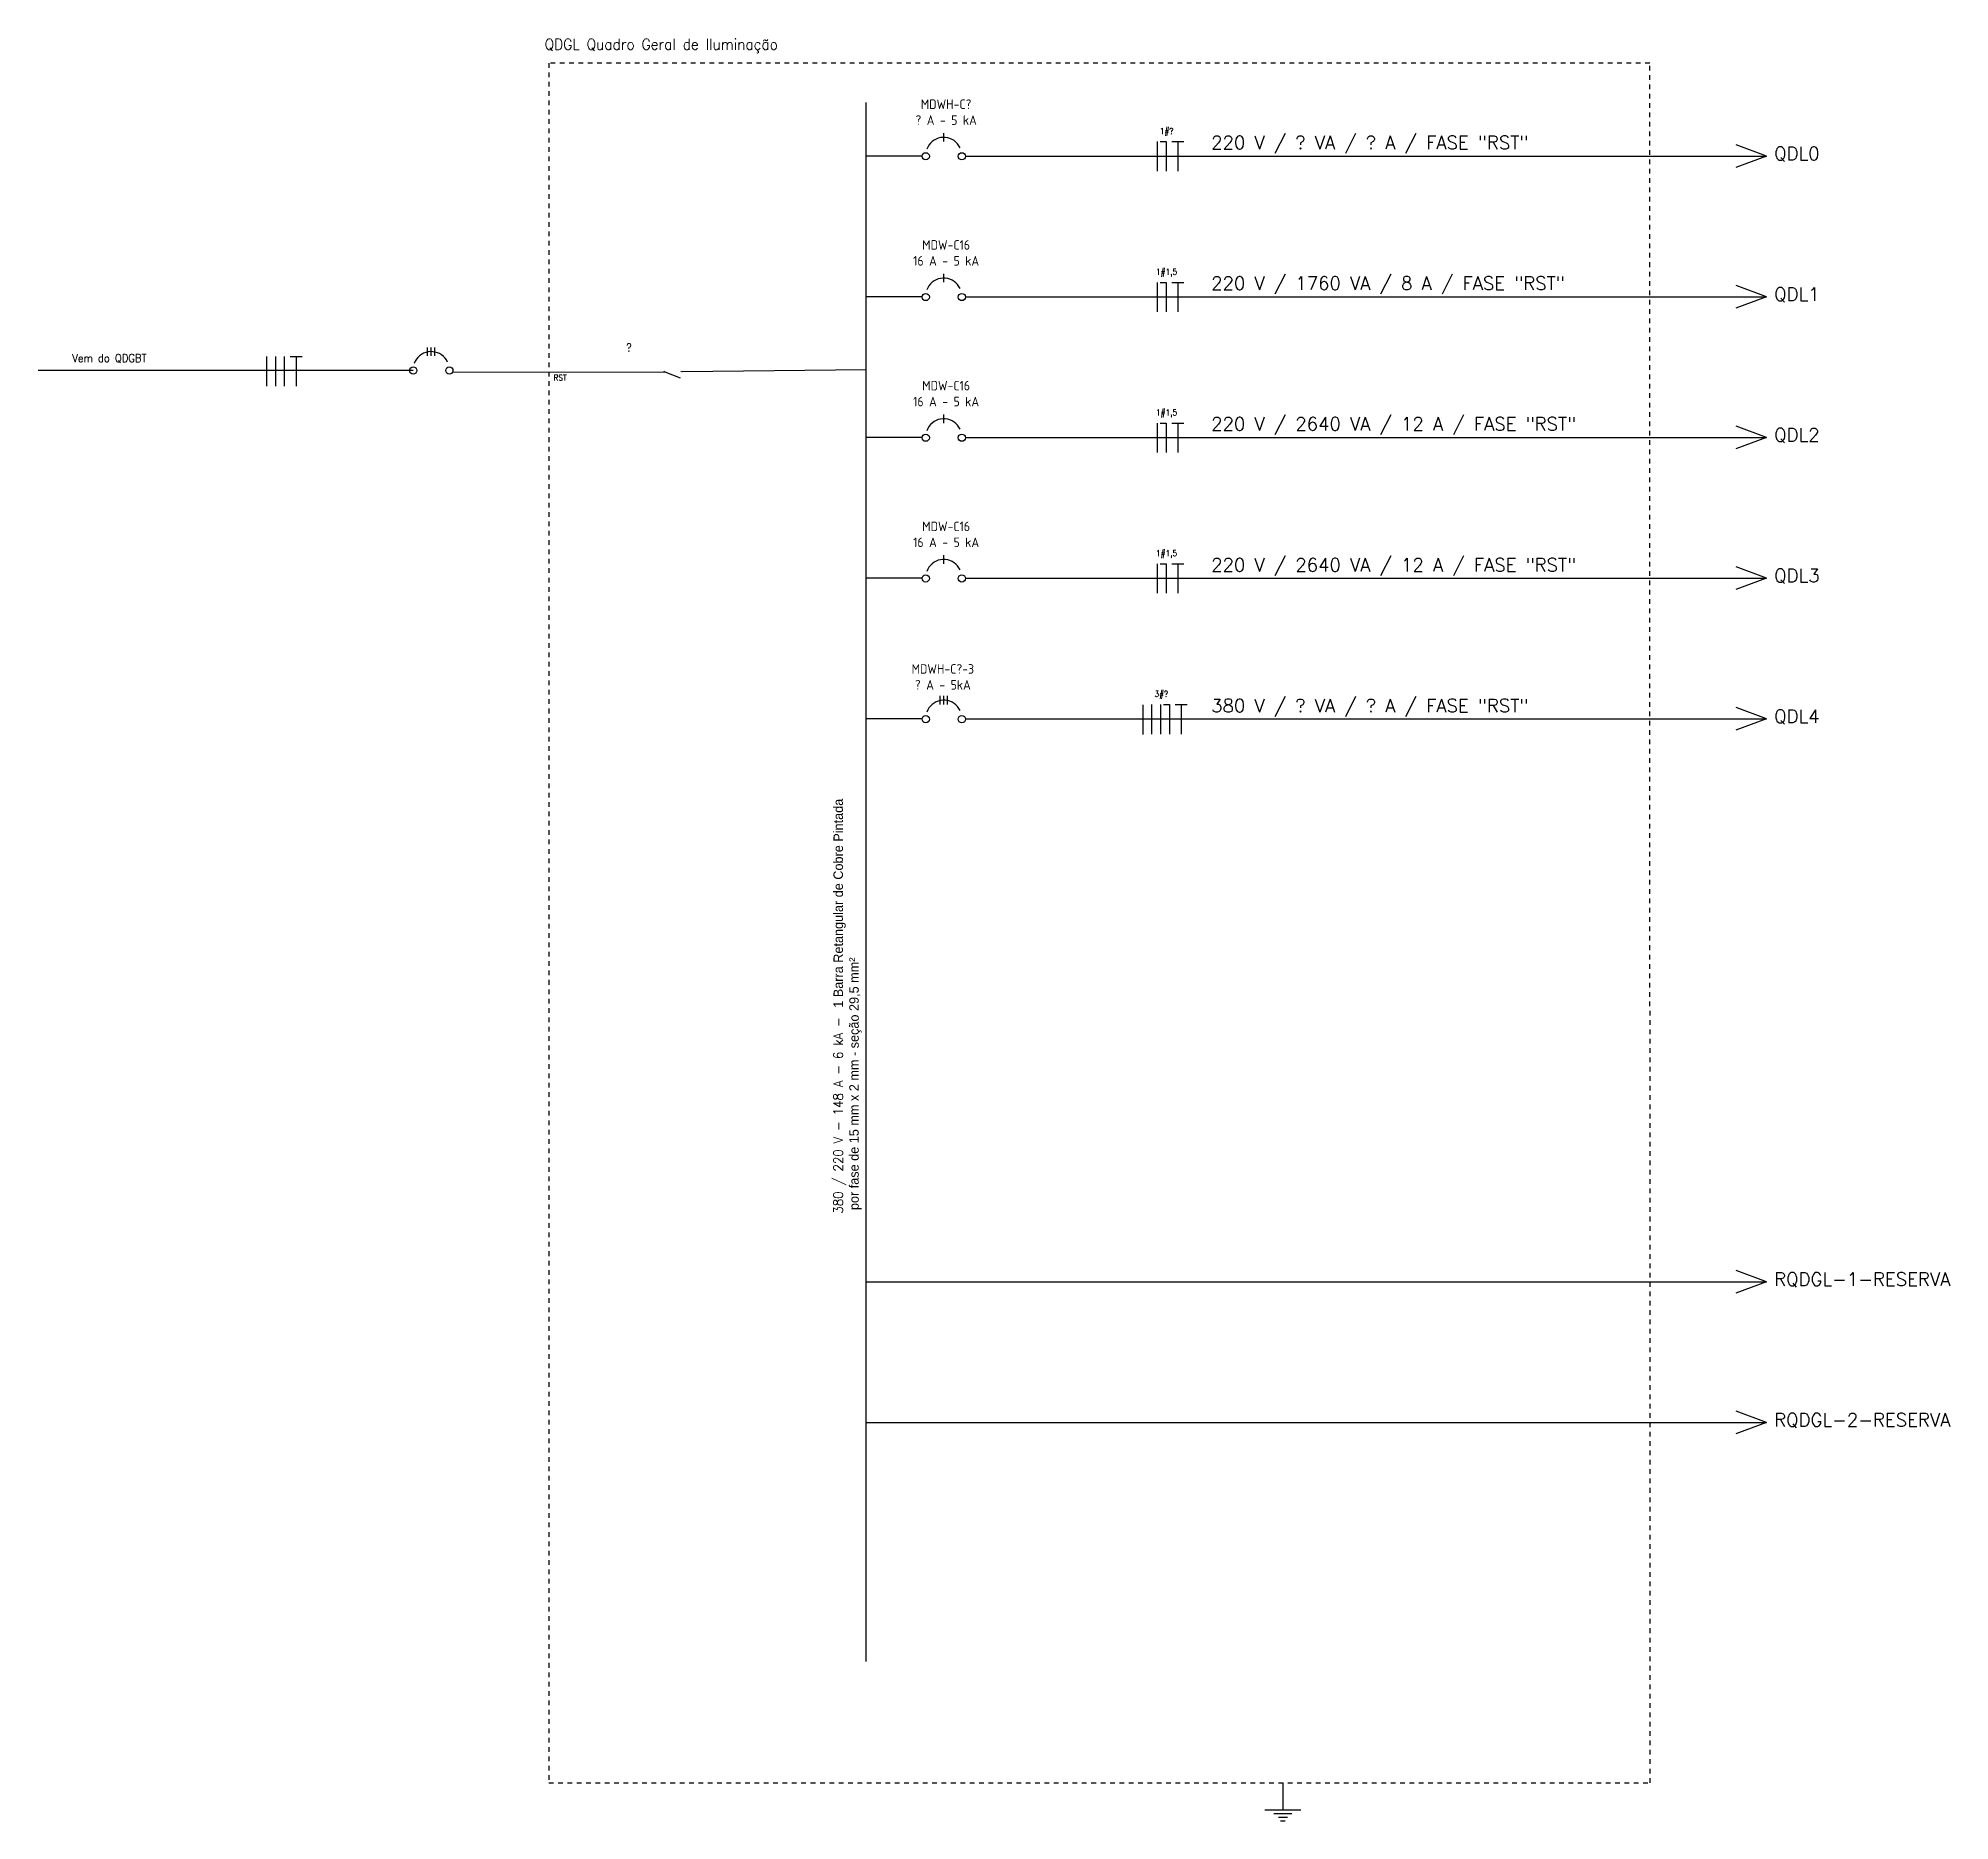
# Model space of a CAD drawing. Extents: x -646 to 641, y -554 to 322.
# Drawn here: x 462.23 to 503.1, y -95.7 to -57.59 of the extents above; entities that cross this region are included whole.
import ezdxf

# ---------------------------------------------------------------- set-up
doc = ezdxf.new("R2010")
doc.units = 0
doc.header["$MEASUREMENT"] = 0
doc.linetypes.add('DASHED2', pattern=[0.375, 0.25, -0.125])
for name, color, linetype in [('ELET_UNIFILAR_TEXTO', 4, 'Continuous'), ('ELET_UNIFILAR_TEXTO2', 6, 'Continuous'), ('ELT_UNIFILAR_DESENHO', 5, 'Continuous')]:
    doc.layers.add(name, color=color, linetype=linetype)
doc.styles.add('textstyle4', font='arial.ttf')
doc.styles.add('textstyle5', font='')
doc.styles.add('textstyle7', font='romans__.ttf')
doc.styles.get('textstyle5').set_extended_font_data('Standard')

msp = doc.modelspace()

# ---------------------------------------------------------------- texts
at = {"layer": 'ELET_UNIFILAR_TEXTO', "attachment_point": 1, "style": 'textstyle5'}
for s, insert, char_height, width in [('QDGL Quadro Geral de Iluminação', (473.059, -57.605), 0.23696, 7.18793), ('\\A1;\\pxqc;1#?', (485.862, -59.515), 0.12638, 0.9874), ('\\A1;\\pxqc;1#1,5', (485.862, -62.523), 0.12638, 0.9874), ('?', (474.801, -64.118), 0.172, 2.5716), ('Vem do QDGBT', (462.96, -64.345), 0.17163, 2.5716), ('\\A1;\\pxqc;1#1,5', (485.862, -65.53), 0.12638, 0.9874), ('\\A1;\\pxqc;1#1,5', (485.862, -68.538), 0.12638, 0.9874), ('\\A1;\\pxqc;3#?', (485.749, -71.546), 0.12638, 0.9874)]:
    msp.add_mtext(s, dxfattribs=dict(at, insert=insert, char_height=char_height, width=width))
at = {"layer": 'ELET_UNIFILAR_TEXTO', "char_height": 0.20406, "width": 3.87486, "attachment_point": 8, "line_spacing_factor": 0.6, "style": 'textstyle4'}
for s, insert in [('\\pxsm1;{\\Fisocp|c0;MDWH-C?\\P\\Fisocp2|c0;? A - 5 kA}', (481.642, -59.447)), ('\\pxsm1;{\\Fisocp|c0;MDW-C16\\P\\Fisocp2|c0;16 A - 5 kA}', (481.642, -62.455)), ('\\pxsm1;{\\Fisocp|c0;MDW-C16\\P\\Fisocp2|c0;16 A - 5 kA}', (481.642, -65.463)), ('\\pxsm1,t11;{\\Fisocp|c0;MDW-C16\\P\\ptz;\\Fisocp2|c0;16 A - 5 kA}', (481.642, -68.471)), ('\\pxsm1;{\\Fisocp|c0;MDWH-C?-3\\P? A - 5kA}', (481.572, -71.519))]:
    msp.add_mtext(s, dxfattribs=dict(at, insert=insert))
at = {"layer": 'ELET_UNIFILAR_TEXTO', "insert": (473.248, -64.786), "char_height": 0.1264, "attachment_point": 1, "style": 'textstyle5'}
msp.add_mtext('RST', dxfattribs=at)
msp.add_mtext('RST', dxfattribs=at)
at = {"layer": 'ELET_UNIFILAR_TEXTO', "insert": (479.234, -82.719), "char_height": 0.202345, "width": 12.72512, "attachment_point": 1, "rotation": 90, "style": 'textstyle5'}
msp.add_mtext('\\A1;380 / 220 V - 148 A - 6 kA - {\\A0;\\fArial|b0|i0|c0|p34; \\Ftxt|c0;1 Barra Retangular de Cobre Pintada\\P por fase de 15 mm x 2 mm - seção 29,5 mm\\fArial|b0|i0|c0|p34;²}', dxfattribs=at)
at = {"layer": 'ELET_UNIFILAR_TEXTO2', "attachment_point": 1, "style": 'textstyle7'}
for s, insert, char_height, width in [('220 V / ? VA / ? A / FASE "RST" ', (487.309, -59.681), 0.28356, 9.25609), ('QDL0', (499.343, -59.916), 0.2836, 3.00015), ('220 V / 1760 VA / 8 A / FASE "RST" ', (487.309, -62.688), 0.28356, 9.25609), ('QDL1', (499.343, -62.924), 0.2836, 3.00015), ('220 V / 2640 VA / 12 A / FASE "RST" ', (487.309, -65.696), 0.28356, 9.25609), ('QDL2', (499.343, -65.931), 0.2836, 3.00015), ('220 V / 2640 VA / 12 A / FASE "RST" ', (487.309, -68.711), 0.28356, 9.25609), ('QDL3', (499.343, -68.939), 0.2836, 3.00015), ('380 V / ? VA / ? A / FASE "RST"  ', (487.309, -71.719), 0.28356, 9.25609), ('QDL4', (499.343, -71.947), 0.2836, 3.00015), ('RQDGL-1-RESERVA', (499.343, -83.978), 0.28356, 3.00015), ('RQDGL-2-RESERVA', (499.343, -86.986), 0.28356, 3.00015)]:
    msp.add_mtext(s, dxfattribs=dict(at, insert=insert, char_height=char_height, width=width))

# ---------------------------------------------------------------- hatches: boundary and pattern name
at = {"layer": 'ELT_UNIFILAR_DESENHO', "linetype": 'Continuous', "transparency": 33554687}
h = msp.add_hatch(color=256, dxfattribs=at)
edge = h.paths.add_edge_path(flags=0)
edge.add_arc((475.615, -64.717), 0.0158, 180, 360)
edge.add_arc((475.615, -64.717), 0.0158, 0, 180)
edge = h.paths.add_edge_path(flags=0)
edge.add_arc((475.977, -64.718), 0.0158, 180, 360)
edge.add_arc((475.977, -64.718), 0.0158, 0, 180)

# ---------------------------------------------------------------- linework, layer by layer
at = {"layer": 'ELT_UNIFILAR_DESENHO', "linetype": 'DASHED2', "ltscale": 0.05}
for p, q in [((496.685, -58.125), (473.146, -58.125)), ((473.146, -58.125), (473.146, -94.884)), ((496.693, -94.884), (496.685, -58.125)), ((473.146, -94.884), (496.693, -94.884))]:
    msp.add_line(p, q, dxfattribs=at)
at = {"layer": 'ELT_UNIFILAR_DESENHO'}
for p, q in [((479.935, -92.293), (479.935, -58.969)), ((481.592, -59.803), (481.592, -59.623)), ((486.153, -59.804), (486.153, -60.436)), ((486.216, -59.804), (486.343, -59.804)), ((486.343, -59.804), (486.343, -60.436)), ((486.468, -59.804), (486.721, -59.804)), ((486.595, -59.804), (486.595, -60.436)), ((499.182, -60.113), (498.531, -59.872)), ((481.129, -60.113), (479.935, -60.113)), ((482.055, -60.113), (499.182, -60.113)), ((499.182, -60.113), (498.521, -60.354)), ((481.592, -62.811), (481.592, -62.631)), ((486.153, -62.812), (486.153, -63.444)), ((486.216, -62.812), (486.343, -62.812)), ((486.343, -62.812), (486.343, -63.444)), ((486.468, -62.812), (486.721, -62.812)), ((486.595, -62.812), (486.595, -63.444)), ((499.182, -63.121), (498.531, -62.88)), ((481.129, -63.121), (479.935, -63.121)), ((482.055, -63.121), (499.182, -63.121)), ((499.182, -63.121), (498.521, -63.362)), ((467.114, -64.399), (467.114, -65.031)), ((467.304, -64.399), (467.304, -65.031)), ((467.493, -64.399), (467.493, -65.031)), ((467.619, -64.399), (467.872, -64.399)), ((467.745, -64.399), (467.745, -65.031)), ((470.558, -64.383), (470.558, -64.202)), ((470.635, -64.383), (470.635, -64.202)), ((470.713, -64.383), (470.713, -64.202)), ((471.092, -64.729), (475.63, -64.723)), ((476, -64.715), (479.935, -64.678)), ((481.592, -65.819), (481.592, -65.639)), ((481.129, -66.128), (479.935, -66.128)), ((482.055, -66.128), (499.182, -66.128)), ((486.153, -65.82), (486.153, -66.452)), ((486.216, -65.82), (486.343, -65.82)), ((486.343, -65.82), (486.343, -66.452)), ((486.468, -65.82), (486.721, -65.82)), ((486.595, -65.82), (486.595, -66.452)), ((499.182, -66.128), (498.521, -66.37)), ((499.182, -66.128), (498.531, -65.888)), ((481.592, -68.827), (481.592, -68.646)), ((486.153, -68.827), (486.153, -69.459)), ((486.216, -68.827), (486.343, -68.827)), ((486.343, -68.827), (486.343, -69.459)), ((486.468, -68.827), (486.721, -68.827)), ((486.595, -68.827), (486.595, -69.459)), ((499.182, -69.136), (498.531, -68.895)), ((481.129, -69.136), (479.935, -69.136)), ((482.055, -69.136), (499.182, -69.136)), ((499.182, -69.136), (498.521, -69.377)), ((481.514, -71.834), (481.514, -71.654)), ((481.592, -71.834), (481.592, -71.654)), ((481.669, -71.834), (481.669, -71.654)), ((485.846, -71.843), (485.846, -72.474)), ((486.036, -71.835), (486.036, -72.467)), ((486.225, -71.835), (486.225, -72.467)), ((486.289, -71.835), (486.415, -71.835)), ((486.415, -71.835), (486.415, -72.467)), ((486.54, -71.835), (486.793, -71.835)), ((486.667, -71.835), (486.667, -72.467)), ((499.182, -72.144), (498.531, -71.903)), ((481.129, -72.144), (479.935, -72.144)), ((482.055, -72.144), (499.182, -72.144)), ((499.182, -72.144), (498.521, -72.385)), ((479.935, -84.175), (499.182, -84.175)), ((499.182, -84.175), (498.521, -84.416)), ((499.182, -84.175), (498.531, -83.934)), ((499.182, -87.183), (498.531, -86.942)), ((479.935, -87.183), (499.182, -87.183)), ((499.182, -87.183), (498.521, -87.424)), ((488.84, -94.884), (488.84, -95.466)), ((488.454, -95.466), (489.226, -95.466)), ((488.647, -95.543), (489.033, -95.543)), ((488.744, -95.62), (488.937, -95.62)), ((488.792, -95.697), (488.888, -95.697))]:
    msp.add_line(p, q, dxfattribs=at)
at = {"layer": 'ELT_UNIFILAR_DESENHO', "linetype": 'Continuous'}
for p, q in [((470.25, -64.697), (462.233, -64.697)), ((475.63, -64.723), (475.955, -64.854))]:
    msp.add_line(p, q, dxfattribs=at)
at = {"layer": 'ELT_UNIFILAR_DESENHO'}
for points in [[(481.942, -59.936), (481.917, -59.892), (481.887, -59.851), (481.852, -59.815), (481.813, -59.783), (481.77, -59.757), (481.724, -59.736), (481.675, -59.722), (481.625, -59.715), (481.575, -59.714), (481.525, -59.719), (481.475, -59.731), (481.428, -59.749), (481.384, -59.774), (481.343, -59.804), (481.307, -59.838), (481.275, -59.878), (481.249, -59.921), (481.229, -59.967)], [(481.942, -62.944), (481.917, -62.9), (481.887, -62.859), (481.852, -62.822), (481.813, -62.791), (481.77, -62.765), (481.724, -62.744), (481.675, -62.73), (481.625, -62.722), (481.575, -62.721), (481.525, -62.727), (481.475, -62.739), (481.428, -62.757), (481.384, -62.781), (481.343, -62.811), (481.307, -62.846), (481.275, -62.886), (481.249, -62.929), (481.229, -62.975)], [(470.985, -64.515), (470.961, -64.471), (470.931, -64.43), (470.896, -64.394), (470.857, -64.362), (470.814, -64.336), (470.767, -64.316), (470.719, -64.302), (470.669, -64.294), (470.619, -64.293), (470.568, -64.298), (470.519, -64.31), (470.472, -64.329), (470.428, -64.353), (470.387, -64.383), (470.351, -64.418), (470.319, -64.457), (470.293, -64.5), (470.273, -64.547)], [(481.942, -65.952), (481.917, -65.907), (481.887, -65.867), (481.852, -65.83), (481.813, -65.798), (481.77, -65.772), (481.724, -65.752), (481.675, -65.738), (481.625, -65.73), (481.575, -65.729), (481.525, -65.735), (481.475, -65.747), (481.428, -65.765), (481.384, -65.789), (481.343, -65.819), (481.307, -65.854), (481.275, -65.893), (481.249, -65.937), (481.229, -65.983)], [(481.942, -68.959), (481.917, -68.915), (481.887, -68.874), (481.852, -68.838), (481.813, -68.806), (481.77, -68.78), (481.724, -68.76), (481.675, -68.746), (481.625, -68.738), (481.575, -68.737), (481.525, -68.742), (481.475, -68.754), (481.428, -68.773), (481.384, -68.797), (481.343, -68.827), (481.307, -68.862), (481.275, -68.901), (481.249, -68.944), (481.229, -68.99)], [(481.942, -71.967), (481.917, -71.923), (481.887, -71.882), (481.852, -71.846), (481.813, -71.814), (481.77, -71.788), (481.724, -71.767), (481.675, -71.753), (481.625, -71.746), (481.575, -71.745), (481.525, -71.75), (481.475, -71.762), (481.428, -71.78), (481.384, -71.805), (481.343, -71.834), (481.307, -71.869), (481.275, -71.909), (481.249, -71.952), (481.229, -71.998)]]:
    msp.add_lwpolyline(points, dxfattribs=at)
for centre in [(481.206, -60.118), (481.978, -60.118), (481.206, -63.126), (481.978, -63.126), (470.25, -64.697), (471.022, -64.697), (481.206, -66.133), (481.978, -66.133), (481.206, -69.141), (481.978, -69.141), (481.206, -72.149), (481.978, -72.149)]:
    msp.add_circle(centre, 0.0772, dxfattribs=at)

msp.set_redraw_order([(e.dxf.handle, doc.entitydb.next_handle()) for e in msp.query("TEXT MTEXT ATTDEF DIMENSION ARC_DIMENSION")])  # texts and dimensions are drawn at this point

doc.saveas('drawing.dxf')
